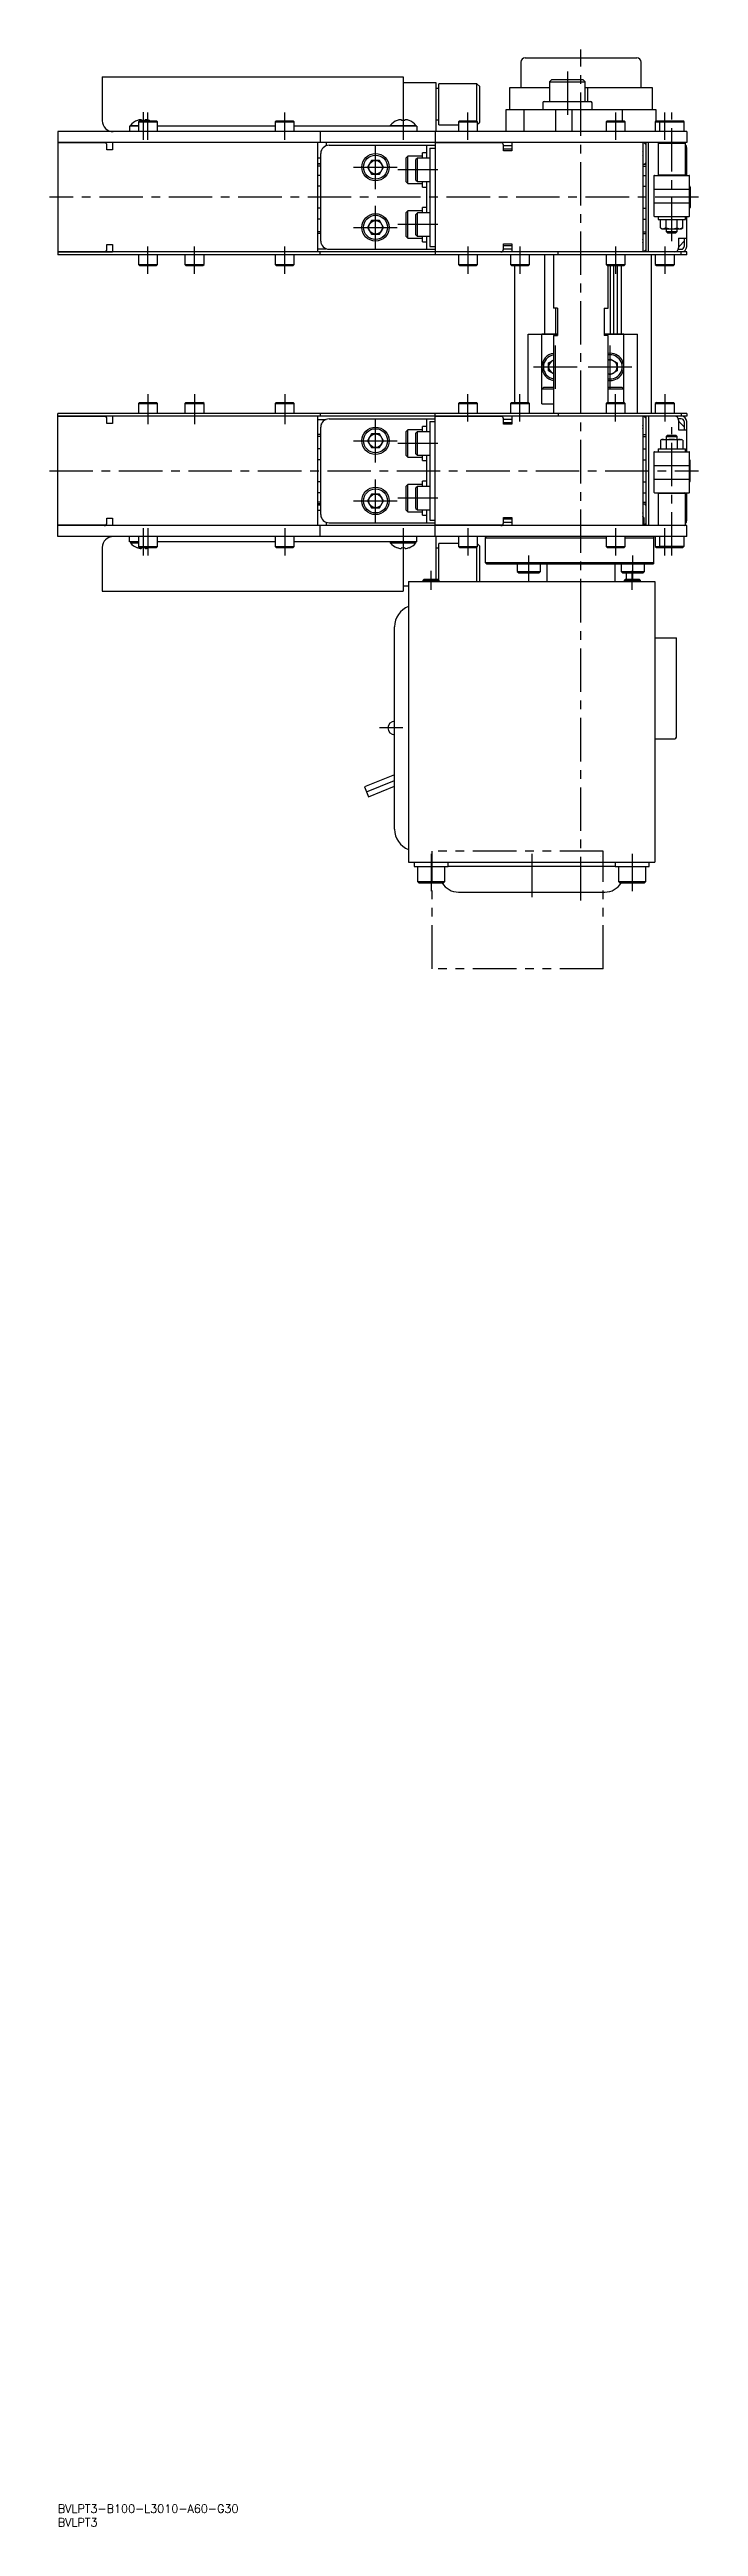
# Model space of a CAD drawing. Extents: x -3 to 4647, y -8 to 2018.
# Drawn here: x -3 to 234, y -8 to 897 of the extents above; entities that cross this region are included whole.
import ezdxf

# ---------------------------------------------------------------- set-up
doc = ezdxf.new("R2010")
doc.units = 0
doc.header["$LTSCALE"] = 0.5
doc.linetypes.add('CENTER', pattern=[50.8, 31.75, -6.35, 6.35, -6.35])
doc.linetypes.add('PHANTOM', pattern=[63.5, 31.75, -6.35, 6.35, -6.35, 6.35, -6.35])
for name, color, linetype in [('MSM_CENTER', 1, 'CENTER'), ('MSM_CONTINUOUS', 7, 'CONTINUOUS'), ('MSM_IMAGINARY', 6, 'PHANTOM'), ('MSM_PART_NUMBER', 7, 'CONTINUOUS')]:
    doc.layers.add(name, color=color, linetype=linetype)
doc.styles.get("Standard").update_dxf_attribs({"font": 'txt.shx', "height": 3, "bigfont": 'bigfont.shx'})

msp = doc.modelspace()

# ---------------------------------------------------------------- texts
at = {"layer": 'MSM_PART_NUMBER'}
for s, p in [('BVLPT3-B100-L3010-A60-G30', (0, -3)), ('BVLPT3', (0, -8))]:
    msp.add_text(s, height=3, dxfattribs=at).set_placement(p)

# ---------------------------------------------------------------- linework, layer by layer
at = {"layer": 'MSM_CENTER'}
for p, q in [((191.3, 586.4), (191.3, 897.4)), ((186.36, 889.4), (186.36, 872.4)), ((31.3, 874.51), (31.3, 864.4)), ((33, 864.4), (33, 874.4)), ((83, 864.4), (83, 874.4)), ((126.3, 874.51), (126.3, 864.4)), ((150, 864.4), (150, 874.4)), ((204, 874.4), (204, 864.4)), ((222, 864.4), (222, 874.4)), ((224.5, 827.4), (224.5, 874.4)), ((116.2, 846.4), (116.2, 862.4)), ((108.2, 854.4), (124.2, 854.4)), ((139, 853.4), (124.4, 853.4)), ((234.29, 843.4), (-3, 843.4)), ((116.2, 824.4), (116.2, 840.4)), ((139, 833.4), (124.4, 833.4)), ((33, 815.4), (33, 825.4)), ((50, 815.4), (50, 825.4)), ((83, 815.4), (83, 825.4)), ((108.2, 832.4), (124.2, 832.4)), ((150, 825.4), (150, 815.4)), ((169, 825.4), (169, 815.4)), ((204, 825.4), (204, 815.4)), ((222, 825.4), (222, 815.4)), ((182, 773.4), (182, 789.4)), ((202, 773.4), (202, 789.4)), ((174, 781.4), (190, 781.4)), ((194, 781.4), (210, 781.4)), ((33, 771.4), (33, 760.4)), ((50, 771.4), (50, 760.4)), ((83, 771.4), (83, 760.4)), ((150, 761.4), (150, 771.4)), ((169, 761.4), (169, 771.4)), ((204, 761.4), (204, 771.4)), ((222, 771.4), (222, 761.4)), ((116.2, 746.4), (116.2, 762.4)), ((108.2, 754.4), (124.2, 754.4)), ((139, 753.4), (124.4, 753.4)), ((224.5, 712.4), (224.5, 759.4)), ((-3, 743.4), (234.29, 743.4)), ((116.2, 724.4), (116.2, 740.4)), ((139, 733.4), (124.4, 733.4)), ((108.2, 732.4), (124.2, 732.4)), ((31.3, 722.4), (31.3, 712.4)), ((33, 722.4), (33, 712.4)), ((83, 722.4), (83, 712.4)), ((126.3, 722.4), (126.3, 712.4)), ((150, 722.4), (150, 712.4)), ((204, 722.4), (204, 712.4)), ((222, 712.4), (222, 722.4)), ((136.53, 699.9), (136.53, 706.8)), ((172.3, 703.1), (172.3, 712.4)), ((210.07, 699.9), (210.07, 706.8)), ((210.3, 703.1), (210.3, 712.4)), ((126.2, 649.4), (117.7, 649.4)), ((136.53, 603.4), (136.53, 589.8)), ((173.3, 603.4), (173.3, 586.4)), ((210.07, 603.4), (210.07, 589.8))]:
    msp.add_line(p, q, dxfattribs=at)
at = {"layer": 'MSM_CONTINUOUS'}
for p, q in [((16.3, 887.4), (16.3, 871.4)), ((16.3, 887.4), (126.3, 887.4)), ((126.3, 887.4), (126.3, 871.51)), ((169.3, 892.8), (169.3, 883.4)), ((170.9, 894.4), (211.7, 894.4)), ((213.3, 883.4), (213.3, 892.8)), ((126.3, 885.4), (138.3, 885.4)), ((138.3, 885.4), (138.3, 867.4)), ((139.3, 883.15), (138.3, 883.15)), ((153.3, 884.9), (139.3, 884.9)), ((139.3, 869.9), (139.3, 884.9)), ((154.3, 883.9), (153.3, 884.9)), ((153.3, 871.2), (153.3, 884.9)), ((154.3, 870.9), (154.3, 883.9)), ((179.86, 883.4), (165.18, 883.4)), ((165.18, 883.4), (165.18, 875.4)), ((177.86, 878.4), (194.86, 878.4)), ((180.66, 886.4), (179.86, 885.6)), ((179.86, 885.6), (179.86, 878.4)), ((179.86, 885.6), (192.86, 885.6)), ((180.66, 886.4), (192.06, 886.4)), ((192.86, 885.6), (192.06, 886.4)), ((192.86, 878.4), (192.86, 885.6)), ((217.43, 883.4), (192.86, 883.4)), ((193.69, 883.4), (193.69, 878.4)), ((217.43, 875.4), (217.43, 883.4)), ((29.5, 869.4), (26.3, 869.4)), ((26.3, 869.4), (26.3, 867.4)), ((26.6, 869.69), (26.6, 869.4)), ((26.6, 869.69), (29.5, 869.69)), ((29.15, 871.51), (29.15, 871.48)), ((29.9, 871.4), (29.5, 871)), ((29.5, 871), (36.5, 871)), ((29.5, 871), (29.5, 867.4)), ((29.9, 871.4), (36.1, 871.4)), ((30.68, 871.66), (30.68, 871.48)), ((31.93, 871.48), (31.93, 871.66)), ((33.45, 871.48), (33.45, 871.51)), ((36.5, 871), (36.1, 871.4)), ((36.5, 867.4), (36.5, 871)), ((79.5, 869.4), (36.5, 869.4)), ((79.9, 871.4), (79.5, 871)), ((79.5, 871), (79.5, 867.4)), ((79.5, 871), (86.5, 871)), ((79.9, 871.4), (86.1, 871.4)), ((86.5, 871), (86.1, 871.4)), ((86.5, 867.4), (86.5, 871)), ((131.3, 869.4), (86.5, 869.4)), ((121.6, 869.69), (131, 869.69)), ((121.6, 869.69), (121.6, 869.4)), ((124.15, 871.51), (124.15, 871.48)), ((125.68, 871.66), (125.68, 871.48)), ((126.93, 871.48), (126.93, 871.66)), ((128.45, 871.48), (128.45, 871.51)), ((131, 869.4), (131, 869.69)), ((131.3, 869.4), (131.3, 867.4)), ((138.3, 871.65), (139.3, 871.65)), ((139.3, 869.9), (146.5, 869.9)), ((146.9, 871.4), (146.5, 871)), ((146.5, 871), (153.5, 871)), ((146.5, 871), (146.5, 867.4)), ((146.9, 871.4), (153.1, 871.4)), ((153.5, 871), (153.1, 871.4)), ((153.5, 867.4), (153.5, 871)), ((153.5, 870.1), (154.3, 870.9)), ((163.8, 875.4), (163.8, 867.4)), ((218.8, 875.4), (163.8, 875.4)), ((170.42, 875.4), (170.42, 867.4)), ((177.36, 877.9), (177.36, 875.4)), ((182.05, 875.4), (182.05, 867.4)), ((188.02, 875.4), (188.02, 867.4)), ((195.36, 875.4), (195.36, 877.9)), ((200.9, 871.4), (200.5, 871)), ((200.5, 871), (200.5, 867.4)), ((200.5, 871), (207.5, 871)), ((200.9, 871.4), (207.1, 871.4)), ((206.44, 875.4), (206.44, 871.4)), ((207.5, 871), (207.1, 871.4)), ((207.5, 867.4), (207.5, 871)), ((218.9, 871.4), (218.5, 871)), ((218.5, 871), (218.5, 867.4)), ((218.5, 871), (220.03, 871)), ((218.8, 871.3), (218.8, 875.4)), ((218.9, 871.4), (228.57, 871.4)), ((220.43, 871.4), (220, 870.97)), ((220, 870.97), (220, 867.4)), ((220, 870.97), (229, 870.97)), ((229, 870.97), (228.57, 871.4)), ((229, 867.4), (229, 870.97)), ((0, 867.4), (0, 863.4)), ((230, 867.4), (0, 867.4)), ((230, 863.4), (0, 863.4)), ((17.44, 863.3), (0, 863.3)), ((0, 863.3), (0, 823.4)), ((0.1, 863.3), (0.1, 863.4)), ((18, 860.7), (18, 862.4)), ((20, 860.7), (18, 860.7)), ((20, 863.4), (20, 860.7)), ((95, 863.4), (95, 823.4)), ((96, 867.4), (96, 863.4)), ((96.37, 860.4), (96.2, 860.4)), ((98.3, 862.26), (98.3, 863.4)), ((99.2, 862.4), (138, 862.4)), ((135, 857.65), (135, 862.4)), ((136, 861.4), (138, 861.4)), ((136, 861.4), (136, 825.4)), ((138, 867.4), (138, 863.4)), ((138, 863.3), (138, 823.5)), ((162.44, 863.3), (138, 863.3)), ((138.1, 863.3), (138.1, 863.4)), ((163, 860.4), (163, 862.4)), ((166, 862.2), (163, 862.2)), ((163, 861.1), (166, 861.1)), ((166, 860.4), (163, 860.4)), ((166, 863.4), (166, 860.4)), ((214, 863.4), (214, 823.4)), ((214.3, 863.4), (215, 862.7)), ((215, 863.4), (215, 823.4)), ((216, 823.4), (216, 863.4)), ((219.7, 863.4), (219.5, 863.2)), ((219.5, 863.2), (229.5, 863.2)), ((219.5, 863.2), (219.5, 851.6)), ((229.5, 863.2), (229.3, 863.4)), ((229.5, 851.6), (229.5, 863.2)), ((230, 867.4), (230, 863.4)), ((230, 851.4), (230, 861.4)), ((95, 857.8), (96.2, 857.8)), ((95, 855.8), (96.2, 855.8)), ((95, 855.75), (96.2, 855.75)), ((96.2, 855.45), (95, 855.45)), ((96.2, 854.8), (95, 854.8)), ((96.2, 851.4), (95, 851.4)), ((96.2, 827.4), (96.2, 859.4)), ((114.76, 856.9), (113.31, 854.4)), ((113.31, 854.4), (114.76, 851.9)), ((117.64, 856.9), (114.76, 856.9)), ((114.76, 851.9), (117.64, 851.9)), ((119.09, 854.4), (117.64, 856.9)), ((117.64, 851.9), (119.09, 854.4)), ((128, 858.4), (127.4, 857.8)), ((127.4, 849), (127.4, 857.8)), ((133.4, 858.4), (128, 858.4)), ((128, 848.4), (128, 858.4)), ((131.5, 857.65), (131, 857.15)), ((131, 849.65), (131, 857.15)), ((136, 857.65), (131.5, 857.65)), ((131.5, 849.15), (131.5, 857.65)), ((135, 859.65), (133.4, 859.65)), ((133.4, 857.65), (133.4, 859.65)), ((214, 855.45), (215, 855.45)), ((214, 854.8), (215, 854.8)), ((214, 851.4), (215, 851.4)), ((215, 856.04), (214.58, 855.45)), ((218, 851.25), (218, 846.55)), ((218.15, 851.4), (230.85, 851.4)), ((219.5, 851.6), (219.7, 851.4)), ((219.5, 851.6), (229.5, 851.6)), ((229.3, 851.4), (229.5, 851.6)), ((230, 858.4), (229.5, 858.4)), ((231, 846.55), (231, 851.25)), ((96.2, 847.4), (95, 847.4)), ((127.4, 849), (128, 848.4)), ((128, 848.4), (133.4, 848.4)), ((131, 849.65), (131.5, 849.15)), ((131.5, 849.15), (136, 849.15)), ((133.4, 847.15), (133.4, 849.15)), ((133.4, 847.15), (135, 847.15)), ((135, 837.65), (135, 849.15)), ((214, 847.4), (215, 847.4)), ((218, 846.25), (218, 841.55)), ((218.15, 846.4), (230.85, 846.4)), ((231.01, 847.4), (231, 847.4)), ((231, 841.55), (231, 846.25)), ((231.31, 847.1), (231.31, 839.7)), ((96.2, 839.4), (95, 839.4)), ((96.2, 835.4), (95, 835.4)), ((114.76, 834.9), (113.31, 832.4)), ((117.64, 834.9), (114.76, 834.9)), ((119.09, 832.4), (117.64, 834.9)), ((128, 838.4), (127.4, 837.8)), ((127.4, 829), (127.4, 837.8)), ((133.4, 838.4), (128, 838.4)), ((128, 828.4), (128, 838.4)), ((131.5, 837.65), (131, 837.15)), ((131, 829.65), (131, 837.15)), ((136, 837.65), (131.5, 837.65)), ((131.5, 829.15), (131.5, 837.65)), ((135, 839.65), (133.4, 839.65)), ((133.4, 837.65), (133.4, 839.65)), ((214, 839.4), (215, 839.4)), ((214, 835.4), (215, 835.4)), ((218, 841.25), (218, 836.55)), ((218.15, 841.4), (230.85, 841.4)), ((218.15, 836.4), (230.85, 836.4)), ((219.5, 836.4), (219.5, 835.3)), ((219.5, 835.3), (229.5, 835.3)), ((220.46, 832.21), (220.46, 835.3)), ((222.48, 832.21), (222.48, 835.3)), ((226.52, 832.21), (226.52, 835.3)), ((228.54, 832.21), (228.54, 835.3)), ((229.5, 835.3), (229.5, 836.4)), ((230, 825.4), (230, 836.4)), ((231, 836.55), (231, 841.25)), ((231.01, 839.4), (231, 839.4)), ((18, 824.4), (18, 826.1)), ((18, 826.1), (20, 826.1)), ((20, 826.1), (20, 823.3)), ((96.2, 830.8), (95, 830.8)), ((96.2, 830.15), (95, 830.15)), ((95, 824.6), (98.12, 824.6)), ((96.37, 826.4), (96.2, 826.4)), ((99.2, 824.4), (138, 824.4)), ((113.31, 832.4), (114.76, 829.9)), ((114.76, 829.9), (117.64, 829.9)), ((117.64, 829.9), (119.09, 832.4)), ((127.4, 829), (128, 828.4)), ((128, 828.4), (133.4, 828.4)), ((131, 829.65), (131.5, 829.15)), ((131.5, 829.15), (136, 829.15)), ((133.4, 827.15), (133.4, 829.15)), ((133.4, 827.15), (135, 827.15)), ((135, 824.4), (135, 829.15)), ((136, 825.4), (138, 825.4)), ((163, 824.4), (163, 826.4)), ((163, 826.4), (166, 826.4)), ((166, 825.7), (163, 825.7)), ((163, 824.6), (166, 824.6)), ((166, 826.4), (166, 823.4)), ((214, 830.8), (214.97, 830.8)), ((214, 830.15), (215, 830.15)), ((215, 824.1), (214.3, 823.4)), ((220.46, 832.21), (221, 831.9)), ((221, 831.9), (228, 831.9)), ((222.48, 832.21), (221.54, 831.9)), ((222.5, 831.9), (222.5, 830.83)), ((222.5, 830.83), (222.93, 830.4)), ((222.5, 830.83), (226.5, 830.83)), ((222.93, 830.4), (226.07, 830.4)), ((226.07, 830.4), (226.5, 830.83)), ((226.5, 830.83), (226.5, 831.9)), ((226.91, 824.4), (228, 824.4)), ((227, 828.4), (230, 828.4)), ((227, 828.4), (227, 824.9)), ((229, 827.31), (227.39, 825.57)), ((228.54, 832.21), (227.6, 831.9)), ((228, 831.9), (228.54, 832.21)), ((229, 828.4), (229, 825.4)), ((230, 823.4), (0, 823.4)), ((20, 823.3), (0, 823.3)), ((0, 823.3), (0, 822.4)), ((182.9, 822.4), (0, 822.4)), ((0.1, 823.3), (0.1, 823.4)), ((29.5, 822.4), (29.5, 818.8)), ((29.5, 818.8), (29.9, 818.4)), ((29.5, 818.8), (36.5, 818.8)), ((29.9, 818.4), (36.1, 818.4)), ((36.1, 818.4), (36.5, 818.8)), ((36.5, 818.8), (36.5, 822.4)), ((46.5, 822.4), (46.5, 818.8)), ((46.5, 818.8), (46.9, 818.4)), ((46.5, 818.8), (53.5, 818.8)), ((46.9, 818.4), (53.1, 818.4)), ((53.1, 818.4), (53.5, 818.8)), ((53.5, 818.8), (53.5, 822.4)), ((79.5, 822.4), (79.5, 818.8)), ((79.5, 818.8), (86.5, 818.8)), ((79.5, 818.8), (79.9, 818.4)), ((79.9, 818.4), (86.1, 818.4)), ((86.1, 818.4), (86.5, 818.8)), ((86.5, 818.8), (86.5, 822.4)), ((96, 822.4), (96, 823.4)), ((162.44, 823.5), (138, 823.5)), ((138, 823.4), (138, 822.4)), ((138.1, 823.5), (138.1, 823.4)), ((146.5, 822.4), (146.5, 818.8)), ((146.5, 818.8), (153.5, 818.8)), ((146.5, 818.8), (146.9, 818.4)), ((146.9, 818.4), (153.1, 818.4)), ((153.1, 818.4), (153.5, 818.8)), ((153.5, 818.8), (153.5, 822.4)), ((165.5, 822.4), (165.5, 818.8)), ((165.5, 818.8), (172.5, 818.8)), ((165.5, 818.8), (165.9, 818.4)), ((165.9, 818.4), (172.1, 818.4)), ((167, 818.4), (167, 768.4)), ((172.1, 818.4), (172.5, 818.8)), ((172.5, 818.8), (172.5, 822.4)), ((178, 822.4), (178, 793.4)), ((181.3, 822.4), (181.3, 802.9)), ((182.9, 822.4), (182.9, 822.5)), ((183, 822.5), (182.9, 822.5)), ((183, 822.4), (183, 823.4)), ((230, 822.4), (183, 822.4)), ((200.5, 822.4), (200.5, 818.8)), ((200.5, 818.8), (207.5, 818.8)), ((200.5, 818.8), (200.9, 818.4)), ((200.9, 818.4), (207.1, 818.4)), ((201.3, 802.9), (201.3, 818.4)), ((202, 818.4), (202, 793.4)), ((203.22, 818.4), (203.22, 793.4)), ((204.5, 818.4), (204.5, 793.4)), ((206, 818.4), (206, 793.4)), ((207.1, 818.4), (207.5, 818.8)), ((207.5, 818.8), (207.5, 822.4)), ((217, 822.4), (217, 764.4)), ((218.5, 822.4), (218.5, 818.8)), ((218.5, 818.8), (218.9, 818.4)), ((218.5, 818.8), (225.5, 818.8)), ((218.9, 818.4), (225.1, 818.4)), ((225.1, 818.4), (225.5, 818.8)), ((225.5, 818.8), (225.5, 822.4)), ((228, 822.4), (228, 823.4)), ((230, 822.4), (230, 823.4)), ((182.8, 802.9), (181.3, 802.9)), ((182, 802.9), (182, 793.4)), ((182.8, 802.9), (182.8, 792.9)), ((199.8, 802.9), (199.8, 792.9)), ((199.8, 802.9), (201.3, 802.9)), ((172, 768.4), (172, 793.4)), ((172, 793.4), (182.8, 793.4)), ((182.8, 793.31), (177, 793.31)), ((177, 767.9), (177, 793.31)), ((181.3, 792.9), (181.3, 764.4)), ((181.3, 792.9), (182.8, 792.9)), ((199.8, 793.4), (212, 793.4)), ((207, 793.31), (199.8, 793.31)), ((201.3, 792.9), (199.8, 792.9)), ((201.3, 768.4), (201.3, 792.9)), ((207, 768.4), (207, 793.31)), ((212, 764.4), (212, 793.4)), ((179.5, 782.84), (181.3, 783.88)), ((179.5, 779.96), (179.5, 782.84)), ((181.3, 778.92), (179.5, 779.96)), ((201.3, 783.88), (202, 784.29)), ((202, 778.51), (201.3, 778.92)), ((202, 784.29), (204.5, 782.84)), ((204.5, 779.96), (202, 778.51)), ((204.5, 782.84), (204.5, 779.96)), ((177.6, 773.9), (177, 773.3)), ((181.3, 773.3), (177, 773.3)), ((181.3, 773.9), (177.6, 773.9)), ((206.4, 773.9), (201.3, 773.9)), ((207, 773.3), (201.3, 773.3)), ((207, 773.3), (206.4, 773.9)), ((0, 763.4), (0, 764.4)), ((183, 764.4), (0, 764.4)), ((230, 763.4), (0, 763.4)), ((17.44, 763.3), (0, 763.3)), ((0, 723.5), (0, 763.3)), ((0.1, 763.3), (0.1, 763.4)), ((18, 760.7), (18, 762.4)), ((20, 760.7), (18, 760.7)), ((20, 763.4), (20, 760.7)), ((29.9, 768.4), (29.5, 768)), ((29.5, 768), (36.5, 768)), ((29.5, 768), (29.5, 764.4)), ((29.9, 768.4), (36.1, 768.4)), ((36.5, 768), (36.1, 768.4)), ((36.5, 764.4), (36.5, 768)), ((46.9, 768.4), (46.5, 768)), ((46.5, 768), (46.5, 764.4)), ((46.5, 768), (53.5, 768)), ((46.9, 768.4), (53.1, 768.4)), ((53.5, 768), (53.1, 768.4)), ((53.5, 764.4), (53.5, 768)), ((79.9, 768.4), (79.5, 768)), ((79.5, 768), (86.5, 768)), ((79.5, 768), (79.5, 764.4)), ((79.9, 768.4), (86.1, 768.4)), ((86.5, 768), (86.1, 768.4)), ((86.5, 764.4), (86.5, 768)), ((95, 763.4), (95, 723.4)), ((95, 762.2), (98.12, 762.2)), ((96, 764.4), (96, 763.4)), ((99.2, 762.4), (138, 762.4)), ((135, 757.65), (135, 762.4)), ((136, 761.4), (138, 761.4)), ((136, 761.4), (136, 725.4)), ((138, 763.4), (138, 764.4)), ((138, 723.5), (138, 763.3)), ((162.44, 763.3), (138, 763.3)), ((138.1, 763.3), (138.1, 763.4)), ((146.9, 768.4), (146.5, 768)), ((146.5, 768), (146.5, 764.4)), ((146.5, 768), (153.5, 768)), ((146.9, 768.4), (153.1, 768.4)), ((153.5, 768), (153.1, 768.4)), ((153.5, 764.4), (153.5, 768)), ((163, 760.4), (163, 762.4)), ((166, 762.2), (163, 762.2)), ((163, 761.1), (166, 761.1)), ((165.9, 768.4), (165.5, 768)), ((165.5, 768), (172.5, 768)), ((165.5, 768), (165.5, 764.4)), ((165.9, 768.4), (172.1, 768.4)), ((166, 763.4), (166, 760.4)), ((172.5, 768), (172.1, 768.4)), ((172.5, 764.4), (172.5, 768)), ((177, 767.9), (181.3, 767.9)), ((183, 764.4), (183, 763.4)), ((183.1, 764.3), (183, 764.3)), ((230, 764.4), (183.1, 764.4)), ((183.1, 764.3), (183.1, 764.4)), ((200.9, 768.4), (200.5, 768)), ((200.5, 768), (207.5, 768)), ((200.5, 768), (200.5, 764.4)), ((200.9, 768.4), (207.1, 768.4)), ((207.5, 768), (207.1, 768.4)), ((207.5, 764.4), (207.5, 768)), ((214, 763.4), (214, 723.4)), ((214.3, 763.4), (215, 762.7)), ((215, 763.4), (215, 723.4)), ((216, 763.4), (216, 723.4)), ((218.9, 768.4), (218.5, 768)), ((218.5, 768), (218.5, 764.4)), ((218.5, 768), (225.5, 768)), ((218.9, 768.4), (225.1, 768.4)), ((225.5, 768), (225.1, 768.4)), ((225.5, 764.4), (225.5, 768)), ((228, 762.4), (226.91, 762.4)), ((227, 761.9), (227, 758.4)), ((227.39, 761.23), (229, 759.49)), ((228, 764.4), (228, 763.4)), ((229, 761.4), (229, 758.4)), ((230, 764.4), (230, 763.4)), ((230, 750.4), (230, 761.4)), ((96.2, 756.65), (95, 756.65)), ((96.2, 756), (95, 756)), ((96.37, 760.4), (96.2, 760.4)), ((96.2, 727.4), (96.2, 759.4)), ((114.76, 756.9), (113.31, 754.4)), ((113.31, 754.4), (114.76, 751.9)), ((117.64, 756.9), (114.76, 756.9)), ((114.76, 751.9), (117.64, 751.9)), ((119.09, 754.4), (117.64, 756.9)), ((117.64, 751.9), (119.09, 754.4)), ((128, 758.4), (127.4, 757.8)), ((127.4, 749), (127.4, 757.8)), ((133.4, 758.4), (128, 758.4)), ((128, 748.4), (128, 758.4)), ((131.5, 757.65), (131, 757.15)), ((131, 749.65), (131, 757.15)), ((136, 757.65), (131.5, 757.65)), ((131.5, 749.15), (131.5, 757.65)), ((135, 759.65), (133.4, 759.65)), ((133.4, 757.65), (133.4, 759.65)), ((166, 760.4), (163, 760.4)), ((214, 756.65), (215, 756.65)), ((214, 756), (214.97, 756)), ((219.5, 751.5), (229.5, 751.5)), ((219.5, 751.5), (219.5, 750.4)), ((221, 754.9), (220.46, 754.59)), ((220.46, 754.59), (220.46, 751.5)), ((221, 754.9), (228, 754.9)), ((222.48, 754.59), (221.54, 754.9)), ((222.48, 754.59), (222.48, 751.5)), ((222.93, 756.4), (222.5, 755.97)), ((222.5, 755.97), (222.5, 754.9)), ((222.5, 755.97), (226.5, 755.97)), ((222.93, 756.4), (226.07, 756.4)), ((226.5, 755.97), (226.07, 756.4)), ((226.5, 754.9), (226.5, 755.97)), ((226.52, 754.59), (226.52, 751.5)), ((227, 758.4), (230, 758.4)), ((228.54, 754.59), (227.6, 754.9)), ((228.54, 754.59), (228, 754.9)), ((228.54, 754.59), (228.54, 751.5)), ((229.5, 750.4), (229.5, 751.5)), ((96.2, 751.4), (95, 751.4)), ((96.2, 747.4), (95, 747.4)), ((127.4, 749), (128, 748.4)), ((128, 748.4), (133.4, 748.4)), ((131, 749.65), (131.5, 749.15)), ((131.5, 749.15), (136, 749.15)), ((133.4, 747.15), (133.4, 749.15)), ((133.4, 747.15), (135, 747.15)), ((135, 737.65), (135, 749.15)), ((214, 751.4), (215, 751.4)), ((214, 747.4), (215, 747.4)), ((218, 750.25), (218, 745.55)), ((218, 745.25), (218, 740.55)), ((218.15, 750.4), (230.85, 750.4)), ((218.15, 745.4), (230.85, 745.4)), ((231, 745.55), (231, 750.25)), ((231.01, 747.4), (231, 747.4)), ((231, 740.55), (231, 745.25)), ((231.31, 739.7), (231.31, 747.1)), ((96.2, 739.4), (95, 739.4)), ((96.2, 735.4), (95, 735.4)), ((114.76, 734.9), (113.31, 732.4)), ((117.64, 734.9), (114.76, 734.9)), ((119.09, 732.4), (117.64, 734.9)), ((128, 738.4), (127.4, 737.8)), ((127.4, 729), (127.4, 737.8)), ((133.4, 738.4), (128, 738.4)), ((128, 728.4), (128, 738.4)), ((131.5, 737.65), (131, 737.15)), ((131, 729.65), (131, 737.15)), ((136, 737.65), (131.5, 737.65)), ((131.5, 729.15), (131.5, 737.65)), ((135, 739.65), (133.4, 739.65)), ((133.4, 737.65), (133.4, 739.65)), ((214, 739.4), (215, 739.4)), ((214, 735.4), (215, 735.4)), ((218, 740.25), (218, 735.55)), ((218.15, 740.4), (230.85, 740.4)), ((218.15, 735.4), (230.85, 735.4)), ((219.7, 735.4), (219.5, 735.2)), ((219.5, 735.2), (229.5, 735.2)), ((219.5, 735.2), (219.5, 723.6)), ((229.5, 735.2), (229.3, 735.4)), ((229.5, 723.6), (229.5, 735.2)), ((230, 725.4), (230, 735.4)), ((231, 735.55), (231, 740.25)), ((231.01, 739.4), (231, 739.4)), ((18, 726.1), (20, 726.1)), ((18, 724.4), (18, 726.1)), ((20, 726.1), (20, 723.4)), ((96.2, 732), (95, 732)), ((96.2, 731.35), (95, 731.35)), ((95, 731.05), (96.2, 731.05)), ((95, 731), (96.2, 731)), ((95, 729), (96.2, 729)), ((96.37, 726.4), (96.2, 726.4)), ((98.3, 723.4), (98.3, 724.54)), ((99.2, 724.4), (138, 724.4)), ((113.31, 732.4), (114.76, 729.9)), ((114.76, 729.9), (117.64, 729.9)), ((117.64, 729.9), (119.09, 732.4)), ((127.4, 729), (128, 728.4)), ((128, 728.4), (133.4, 728.4)), ((131, 729.65), (131.5, 729.15)), ((131.5, 729.15), (136, 729.15)), ((133.4, 727.15), (133.4, 729.15)), ((133.4, 727.15), (135, 727.15)), ((135, 724.4), (135, 729.15)), ((136, 725.4), (138, 725.4)), ((163, 726.4), (166, 726.4)), ((163, 724.4), (163, 726.4)), ((166, 725.7), (163, 725.7)), ((163, 724.6), (166, 724.6)), ((166, 726.4), (166, 723.4)), ((214, 732), (215, 732)), ((214, 731.35), (215, 731.35)), ((214.3, 726.4), (214, 726.4)), ((214.3, 726.4), (214.3, 723.4)), ((214.58, 731.35), (215, 730.76)), ((230, 728.4), (229.5, 728.4)), ((17.44, 723.5), (0, 723.5)), ((0, 719.4), (0, 723.4)), ((230, 723.4), (0, 723.4)), ((230, 719.4), (0, 719.4)), ((0.1, 723.5), (0.1, 723.4)), ((16.3, 715.4), (16.3, 699.4)), ((26.3, 717.4), (26.3, 719.4)), ((29.5, 717.4), (26.3, 717.4)), ((26.6, 717.4), (26.6, 717.11)), ((26.6, 717.11), (29.5, 717.11)), ((29.15, 715.29), (29.15, 715.32)), ((29.5, 719.4), (29.5, 715.8)), ((29.5, 715.8), (29.9, 715.4)), ((29.5, 715.8), (36.5, 715.8)), ((29.9, 715.4), (36.1, 715.4)), ((30.68, 715.32), (30.68, 715.14)), ((31.93, 715.14), (31.93, 715.32)), ((33.45, 715.32), (33.45, 715.29)), ((36.1, 715.4), (36.5, 715.8)), ((36.5, 715.8), (36.5, 719.4)), ((79.5, 717.4), (36.5, 717.4)), ((79.5, 719.4), (79.5, 715.8)), ((79.5, 715.8), (86.5, 715.8)), ((79.5, 715.8), (79.9, 715.4)), ((79.9, 715.4), (86.1, 715.4)), ((86.1, 715.4), (86.5, 715.8)), ((86.5, 715.8), (86.5, 719.4)), ((131.3, 717.4), (86.5, 717.4)), ((96, 719.4), (96, 723.4)), ((121.6, 717.4), (121.6, 717.11)), ((121.6, 717.11), (131, 717.11)), ((124.15, 715.29), (124.15, 715.32)), ((125.68, 715.32), (125.68, 715.14)), ((126.3, 715.29), (126.3, 699.4)), ((126.93, 715.14), (126.93, 715.32)), ((128.45, 715.32), (128.45, 715.29)), ((131, 717.11), (131, 717.4)), ((131.3, 717.4), (131.3, 719.4)), ((162.44, 723.5), (138, 723.5)), ((138, 719.4), (138, 723.4)), ((138.1, 723.5), (138.1, 723.4)), ((138.3, 719.4), (138.3, 703.8)), ((146.5, 716.9), (139.3, 716.9)), ((139.3, 703.53), (139.3, 716.9)), ((146.5, 719.4), (146.5, 715.8)), ((146.5, 715.8), (146.9, 715.4)), ((146.5, 715.8), (153.5, 715.8)), ((146.9, 715.4), (153.1, 715.4)), ((153.1, 715.4), (153.5, 715.8)), ((153.3, 702.9), (153.3, 715.6)), ((153.5, 715.8), (153.5, 719.4)), ((154.3, 715.9), (153.5, 716.7)), ((154.3, 702.9), (154.3, 715.9)), ((156.8, 719.4), (156.3, 718.9)), ((156.3, 718.9), (156.3, 709.9)), ((156.3, 718.9), (200.5, 718.9)), ((200.5, 719.4), (200.5, 715.8)), ((200.5, 715.8), (207.5, 715.8)), ((200.5, 715.8), (200.9, 715.4)), ((200.9, 715.4), (207.1, 715.4)), ((207.1, 715.4), (207.5, 715.8)), ((207.5, 715.8), (207.5, 719.4)), ((207.5, 718.9), (217.8, 718.9)), ((215, 724.1), (214.3, 723.4)), ((217.8, 719.4), (217.8, 709.4)), ((218.5, 719.3), (217.8, 719.3)), ((218.5, 719.4), (218.5, 715.8)), ((218.5, 715.8), (218.9, 715.4)), ((218.5, 715.8), (220.03, 715.8)), ((218.9, 715.4), (228.57, 715.4)), ((219.5, 723.6), (229.5, 723.6)), ((219.5, 723.6), (219.7, 723.4)), ((220, 719.4), (220, 715.83)), ((220, 715.83), (229, 715.83)), ((220, 715.83), (220.43, 715.4)), ((228.57, 715.4), (229, 715.83)), ((229, 715.83), (229, 719.4)), ((229.3, 723.4), (229.5, 723.6)), ((230, 719.4), (230, 723.4)), ((139.3, 715.15), (138.3, 715.15)), ((156.3, 709.9), (156.8, 709.4)), ((156.3, 709.9), (217.8, 709.9)), ((156.8, 709.4), (217.8, 709.4)), ((168.05, 709.4), (168.05, 706.6)), ((168.05, 706.6), (176.55, 706.6)), ((168.05, 706.6), (168.55, 706.1)), ((176.05, 706.1), (176.55, 706.6)), ((176.55, 706.6), (176.55, 709.4)), ((178.8, 709.4), (178.8, 702.9)), ((203.8, 702.9), (203.8, 709.4)), ((206.05, 709.4), (206.05, 706.6)), ((206.05, 706.6), (206.55, 706.1)), ((206.05, 706.6), (214.55, 706.6)), ((214.05, 706.1), (214.55, 706.6)), ((214.55, 706.6), (214.55, 709.4)), ((16.3, 699.4), (126.3, 699.4)), ((126.3, 701.4), (128.3, 701.4)), ((128.3, 702.9), (218.3, 702.9)), ((128.3, 702.9), (128.3, 600.4)), ((134.03, 703.8), (133.53, 703.3)), ((133.53, 703.3), (133.53, 702.9)), ((133.53, 703.3), (139.53, 703.3)), ((134.03, 703.8), (139.03, 703.8)), ((139.53, 703.3), (139.03, 703.8)), ((139.18, 703.65), (139.3, 703.65)), ((139.53, 702.9), (139.53, 703.3)), ((168.55, 706.1), (176.05, 706.1)), ((206.55, 706.1), (214.05, 706.1)), ((207.57, 703.8), (207.07, 703.3)), ((207.07, 703.3), (207.07, 702.9)), ((207.07, 703.3), (213.07, 703.3)), ((207.57, 703.8), (212.57, 703.8)), ((208, 703.8), (208, 706.1)), ((213.07, 703.3), (212.57, 703.8)), ((213.07, 702.9), (213.07, 703.3)), ((218.3, 702.9), (218.3, 600.4)), ((123.2, 612.4), (123.2, 686.4)), ((218.3, 682.4), (226.3, 682.4)), ((226.3, 646.4), (226.3, 682.4)), ((218.3, 645.4), (225.3, 645.4)), ((123.2, 632.3), (112.19, 627.85)), ((112.19, 627.85), (113.66, 624.24)), ((112.92, 626.04), (123.2, 630.19)), ((113.66, 624.24), (123.2, 628.09)), ((128.3, 600.4), (218.3, 600.4)), ((130.28, 600.4), (130.28, 598.8)), ((130.28, 598.8), (142.78, 598.8)), ((131.53, 598.8), (131.53, 593.3)), ((141.53, 593.3), (141.53, 598.8)), ((142.78, 598.8), (142.78, 600.4)), ((142.78, 598.9), (203.82, 598.9)), ((203.82, 600.4), (203.82, 598.8)), ((203.82, 598.8), (216.32, 598.8)), ((205.07, 598.8), (205.07, 593.3)), ((215.07, 593.3), (215.07, 598.8)), ((216.32, 598.8), (216.32, 600.4)), ((131.53, 593.3), (132.03, 592.8)), ((131.53, 593.3), (141.53, 593.3)), ((132.03, 592.8), (141.03, 592.8)), ((141.03, 592.8), (141.53, 593.3)), ((146.56, 589.4), (200.04, 589.4)), ((205.07, 593.3), (205.57, 592.8)), ((205.07, 593.3), (215.07, 593.3)), ((205.57, 592.8), (214.57, 592.8)), ((214.57, 592.8), (215.07, 593.3))]:
    msp.add_line(p, q, dxfattribs=at)
for centre, radius in [((116.2, 854.4), 5), ((116.2, 854.4), 4.4), ((116.2, 854.4), 2.5), ((116.2, 832.4), 5), ((116.2, 832.4), 4.4), ((116.2, 832.4), 2.5), ((116.2, 754.4), 5), ((116.2, 754.4), 4.4), ((116.2, 754.4), 2.5), ((116.2, 732.4), 5), ((116.2, 732.4), 4.4), ((116.2, 732.4), 2.5)]:
    msp.add_circle(centre, radius, dxfattribs=at)
for centre, radius, start, end in [((170.9, 892.8), 1.6, 90, 180), ((211.7, 892.8), 1.6, 0, 90), ((177.86, 877.9), 0.5, 90, 180), ((194.86, 877.9), 0.5, 0, 90), ((20.3, 871.4), 4, 180, 270), ((31.3, 865.8), 6.1, 110.63779, 140.39807), ((31.3, 865.8), 6.07, 104.94637, 110.752), ((30.32, 870), 1.76, 82.35369, 109.2966), ((30.36, 871.33), 0.457, 46.41548, 65.08006), ((31.3, 865.8), 5.71, 83.71437, 96.28563), ((32.24, 871.33), 0.457, 114.91994, 133.58452), ((32.28, 870), 1.76, 70.7034, 97.64631), ((31.3, 865.8), 6.07, 69.248, 75.05363), ((31.3, 865.8), 6.1, 66.60334, 69.36221), ((126.3, 865.8), 6.1, 110.63779, 140.39807), ((126.3, 865.8), 6.07, 104.94637, 110.752), ((125.32, 870), 1.76, 82.35369, 109.2966), ((125.36, 871.33), 0.457, 46.41548, 65.08006), ((126.3, 865.8), 5.71, 83.71437, 96.28563), ((127.24, 871.33), 0.457, 114.91994, 133.58452), ((127.28, 870), 1.76, 70.7034, 97.64631), ((126.3, 865.8), 6.07, 69.248, 75.05363), ((126.3, 865.8), 6.1, 39.60193, 69.36221), ((17, 862.4), 1, 0, 90), ((99.2, 859.4), 3, 90, 180), ((162, 862.4), 1, 0, 90), ((228, 861.4), 2, 0, 41.40962), ((212.11, 859.4), 2, 341.08175, 18.91825), ((218.15, 851.25), 0.15, 90, 180), ((230.85, 851.25), 0.15, 0, 90), ((218.15, 846.55), 0.15, 180, 270), ((218.15, 846.25), 0.15, 90, 180), ((230.85, 846.55), 0.15, 270, 0), ((230.85, 846.25), 0.15, 0, 90), ((231.01, 847.1), 0.3, 0, 90), ((218.15, 841.55), 0.15, 180, 270), ((218.15, 841.25), 0.15, 90, 180), ((218.15, 836.55), 0.15, 180, 270), ((230.85, 841.55), 0.15, 270, 0), ((230.85, 841.25), 0.15, 0, 90), ((230.85, 836.55), 0.15, 270, 0), ((231.01, 839.7), 0.3, 270, 0), ((17, 824.4), 1, 270, 0), ((99.2, 827.4), 3, 180, 270), ((162, 824.4), 1, 270, 0), ((212.11, 827.4), 2, 341.08175, 18.91825), ((221.54, 833.92), 2.02, 237.64359, 267.97216), ((224.5, 838.59), 6.69, 252.41205, 287.58795), ((225.5, 824.9), 1.5, 270, 0), ((227.6, 833.92), 2.02, 237.64359, 267.97216), ((225.18, 827.6), 3, 307.23963, 317.3533), ((228, 825.4), 2, 270, 0), ((228, 825.4), 1, 270, 0), ((182, 781.4), 5, 98.04785, 261.95215), ((182, 781.4), 4.4, 99.15413, 260.84587), ((182, 781.4), 2.5, 106.2602, 253.7398), ((202, 781.4), 5, 261.95215, 98.04785), ((202, 781.4), 4.4, 260.84587, 99.15413), ((202, 781.4), 2.5, 253.7398, 106.2602), ((17, 762.4), 1, 0, 90), ((99.2, 759.4), 3, 90, 180), ((162, 762.4), 1, 0, 90), ((225.5, 761.9), 1.5, 0, 90), ((225.18, 759.2), 3, 42.6467, 52.76037), ((228, 761.4), 2, 0, 90), ((228, 761.4), 1, 0, 90), ((212.11, 759.4), 2, 341.08175, 18.91825), ((221.54, 752.88), 2.02, 92.02784, 122.35641), ((224.5, 748.21), 6.69, 72.41205, 107.58795), ((227.6, 752.88), 2.02, 92.02784, 122.35641), ((218.15, 750.25), 0.15, 90, 180), ((218.15, 745.55), 0.15, 180, 270), ((218.15, 745.25), 0.15, 90, 180), ((230.85, 750.25), 0.15, 0, 90), ((230.85, 745.55), 0.15, 270, 0), ((230.85, 745.25), 0.15, 0, 90), ((231.01, 747.1), 0.3, 0, 90), ((218.15, 740.55), 0.15, 180, 270), ((218.15, 740.25), 0.15, 90, 180), ((218.15, 735.55), 0.15, 180, 270), ((230.85, 740.55), 0.15, 270, 0), ((230.85, 740.25), 0.15, 0, 90), ((230.85, 735.55), 0.15, 270, 0), ((231.01, 739.7), 0.3, 270, 0), ((17, 724.4), 1, 270, 0), ((99.2, 727.4), 3, 180, 270), ((162, 724.4), 1, 270, 0), ((212.11, 727.4), 2, 341.08175, 18.91825), ((228, 725.4), 2, 318.59038, 0), ((20.3, 715.4), 4, 90, 180), ((31.3, 721), 6.1, 219.60193, 249.36221), ((31.3, 721), 6.07, 249.248, 255.05363), ((31.3, 721), 5.71, 263.71437, 276.28563), ((31.3, 721), 6.07, 284.94637, 290.752), ((31.3, 721), 6.1, 290.63779, 293.39666), ((126.3, 721), 6.1, 219.60193, 249.36221), ((126.3, 721), 6.07, 249.248, 255.05363), ((126.3, 721), 5.71, 263.71437, 276.28563), ((126.3, 721), 6.07, 284.94637, 290.752), ((126.3, 721), 6.1, 290.63779, 320.39807), ((30.32, 716.8), 1.76, 250.7034, 277.64631), ((30.36, 715.47), 0.457, 294.91994, 313.58452), ((32.24, 715.47), 0.457, 226.41548, 245.08006), ((32.28, 716.8), 1.76, 262.35369, 289.2966), ((125.32, 716.8), 1.76, 250.7034, 277.64631), ((125.36, 715.47), 0.457, 294.91994, 313.58452), ((127.24, 715.47), 0.457, 226.41548, 245.08006), ((127.28, 716.8), 1.76, 262.35369, 289.2966), ((131.2, 686.4), 8, 111.25381, 180), ((123.2, 649.4), 2.5, 90, 270), ((225.3, 646.4), 1, 270, 0), ((131.2, 612.4), 8, 180, 248.74619), ((146.56, 596.4), 7, 210.94972, 270), ((200.04, 596.4), 7, 270, 329.05028)]:
    msp.add_arc(centre, radius, start, end, dxfattribs=at)
at = {"layer": 'MSM_IMAGINARY'}
for p, q in [((136.95, 561.4), (136.95, 604.4)), ((199.45, 604.4), (136.95, 604.4)), ((198.45, 602.4), (198.5, 602.4)), ((199.45, 561.4), (199.45, 604.4)), ((199.45, 561.4), (136.95, 561.4))]:
    msp.add_line(p, q, dxfattribs=at)

msp.set_redraw_order([(e.dxf.handle, doc.entitydb.next_handle()) for e in msp.query("TEXT MTEXT ATTDEF DIMENSION ARC_DIMENSION")])  # texts and dimensions are drawn at this point

doc.saveas('drawing.dxf')
